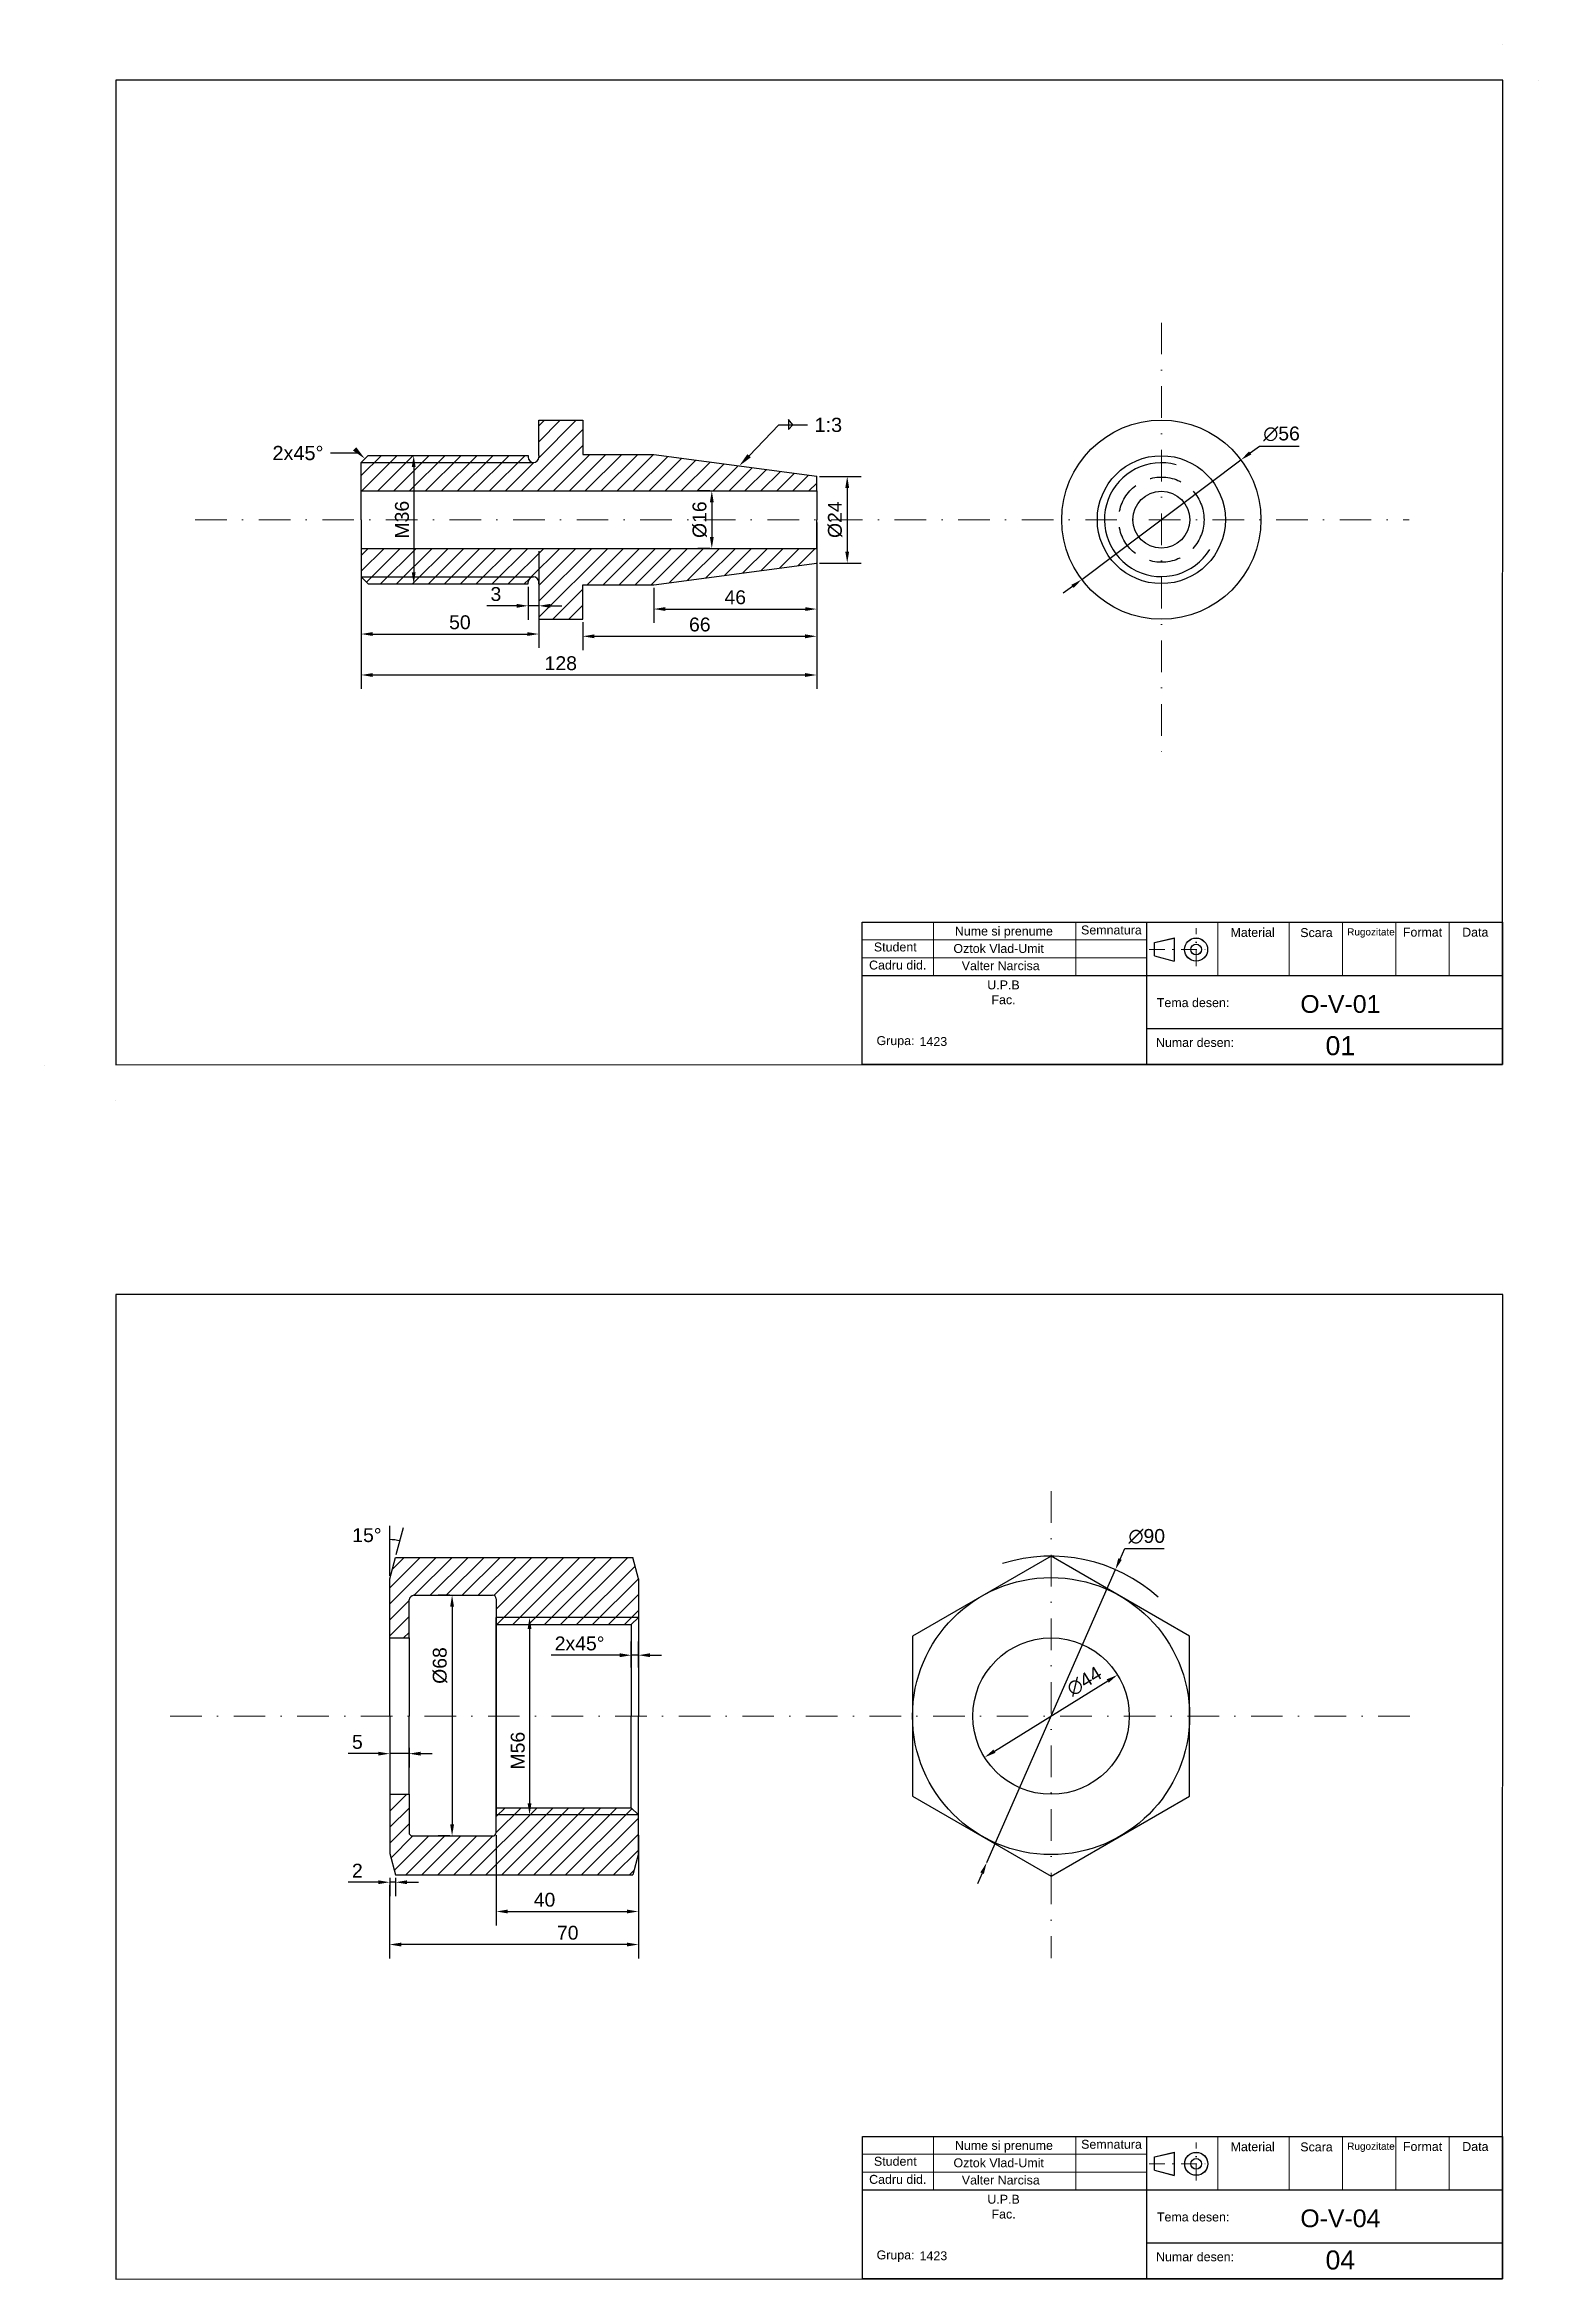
# Model space of a CAD drawing. Header units: millimetres. Extents: x -1107 to 12781, y -332 to 297.
# Drawn here: x 0 to 420, y -332 to 297 of the extents above; entities that cross this region are included whole.
import ezdxf
from ezdxf import colors
from ezdxf.entities.mleader import LeaderData, LeaderLine
from ezdxf.math import Vec2, Vec3

# ---------------------------------------------------------------- set-up
doc = ezdxf.new("R2010")
doc.units = ezdxf.units.MM
doc.header["$LTSCALE"] = 0.7
for name, pattern in [('DASHDOT', [25.4, 12.7, -6.35, 0, -6.35]), ('DASHDOT2', [12.7, 6.35, -3.175, 0, -3.175]), ('DASHED', [19.05, 12.7, -6.35])]:
    doc.linetypes.add(name, pattern=pattern)
for name, color, linetype, lineweight in [('AXE', 1, 'DASHDOT', 5), ('Chenar', 250, 'Continuous', 30), ('cote', 250, 'DASHDOT', 15), ('hasuri', 250, 'Continuous', 15), ('indicator', 250, 'Continuous', 30), ('Muchii Acoperote', 250, 'DASHED', 30), ('Muchii Groase', 250, 'Continuous', 30)]:
    doc.layers.add(name, color=color, linetype=linetype, lineweight=lineweight)
doc.layers.add('muchii subtiri', color=250, linetype='Continuous')
doc.styles.get("Standard").update_dxf_attribs({"font": 'arial.ttf'})
doc.dimstyles.new('a3', dxfattribs={"dimscale": 1.3, "dimtxt": 3, "dimasz": 2.5, "dimexe": 3, "dimexo": 0.625, "dimgap": 1, "dimtad": 1, "dimtoh": 1, "dimdec": 0, "dimtxsty": 'Standard', "dimcen": 2.5, "dimadec": 0, "dimazin": 0, "dimtfac": 1, "dimtdec": 0, "dimtmove": 0, "dimatfit": 0, "dimfxl": 1, "dimarcsym": 0})

msp = doc.modelspace()

# ---------------------------------------------------------------- texts
at = {"layer": 'indicator', "linetype": 'Continuous', "char_height": 2.5, "attachment_point": 2}
for insert in [(239.18, 44.46), (239.18, 44.46), (239.18, 44.45), (239.2, -297.1), (239.2, -297.12)]:
    msp.add_mtext('Student', dxfattribs=dict(at, insert=insert))
at = {"layer": 'indicator', "linetype": 'Continuous'}
for s, width, gutter_width, insert, char_height, attachment_point in [('Oztok Vlad-Umit', 35.964, 12.5, (255.53, 44.03), 2.5, 1), ('Nume si prenume', 34.4883, 12.5, (255.93, 48.94), 2.5, 1), ('Nume si prenume', 34.4883, 12.5, (255.93, 48.94), 2.5, 1), ('Nume si prenume', 34.4883, 12.5, (255.93, 48.92), 2.5, 1), ('Semnatura', 18.4711, 12.5, (291.42, 49.24), 2.5, 1), ('Semnatura', 18.4711, 12.5, (291.42, 49.24), 2.5, 1), ('Semnatura', 18.4711, 12.5, (291.42, 49.23), 2.5, 1), ('Material', 17.5018, 12.5, (333.46, 48.55), 2.5, 1), ('Material', 17.5018, 12.5, (333.46, 48.57), 2.5, 1), ('Material', 17.5018, 12.5, (333.46, 48.57), 2.5, 1), ('Scara', 20, 12.5, (353.06, 48.49), 2.5, 1), ('Scara', 20, 12.5, (353.06, 48.51), 2.5, 1), ('Scara', 20, 12.5, (353.06, 48.51), 2.5, 1), ('Rugozitate', 12.5661, 12.5, (366.27, 48.46), 2, 1), ('Rugozitate', 12.5661, 12.5, (366.27, 48.46), 2, 1), ('Rugozitate', 12.5661, 12.5, (366.27, 48.44), 2, 1), ('Format', 12.8186, 12.5, (381.92, 48.62), 2.5, 1), ('Format', 12.8186, 12.5, (381.92, 48.62), 2.5, 1), ('Format', 12.8186, 12.5, (381.92, 48.6), 2.5, 1), ('Data', 11.1262, 12.5, (398.6, 48.6), 2.5, 1), ('Data', 11.1262, 12.5, (398.6, 48.62), 2.5, 1), ('Data', 11.1262, 12.5, (398.6, 48.62), 2.5, 1), ('Cadru did.', 17.5446, 12.5, (231.81, 39.38), 2.5, 1), ('Cadru did.', 17.5446, 12.5, (231.81, 39.38), 2.5, 1), ('Cadru did.', 17.5446, 12.5, (231.81, 39.36), 2.5, 1), ('\\pxqc;Valter Narcisa', 33.9059, 12.5, (251.87, 39.18), 2.5, 1), ('\\pxqc;U.P.B\\PFac.', 23.2509, 12.5, (257.99, 27.09), 2.5, 7), ('\\pxqc;U.P.B\\PFac.', 23.2509, 12.5, (257.99, 27.09), 2.5, 7), ('\\pxqc;U.P.B\\PFac.', 23.2509, 12.5, (257.99, 27.07), 2.5, 7), ('Tema desen:', 29.544, 12.5, (312.73, 28.81), 2.5, 1), ('Tema desen:', 29.544, 12.5, (312.73, 28.81), 2.5, 1), ('Tema desen:', 29.544, 12.5, (312.73, 28.79), 2.5, 1), ('\\pxqc;O-V-01', 103.229, 25, (312.73, 29.67), 5, 1), ('Grupa:', 15.0818, 12.5, (233.91, 18.11), 2.5, 1), ('Grupa:', 15.0818, 12.5, (233.91, 18.12), 2.5, 1), ('Grupa:', 15.0818, 12.5, (233.91, 18.12), 2.5, 1), ('1423', 18.4052, 12.5, (246.01, 17.87), 2.5, 1), ('Numar desen:', 33.3018, 12.5, (312.49, 17.6), 2.5, 1), ('Numar desen:', 33.3018, 12.5, (312.49, 17.6), 2.5, 1), ('Numar desen:', 33.3018, 12.5, (312.49, 17.58), 2.5, 1), ('\\pxqc;01', 260.8496, 26.78, (233.91, 18.12), 5.357, 1), ('Nume si prenume', 34.4883, 12.5, (255.95, -292.63), 2.5, 1), ('Nume si prenume', 34.4883, 12.5, (255.95, -292.65), 2.5, 1), ('Semnatura', 18.4711, 12.5, (291.44, -292.32), 2.5, 1), ('Semnatura', 18.4711, 12.5, (291.44, -292.34), 2.5, 1), ('Material', 17.5018, 12.5, (333.48, -293), 2.5, 1), ('Material', 17.5018, 12.5, (333.47, -293.02), 2.5, 1), ('Scara', 20, 12.5, (353.07, -293.06), 2.5, 1), ('Scara', 20, 12.5, (353.07, -293.08), 2.5, 1), ('Rugozitate', 12.5661, 12.5, (366.29, -293.11), 2, 1), ('Rugozitate', 12.5661, 12.5, (366.29, -293.13), 2, 1), ('Format', 12.8186, 12.5, (381.93, -292.95), 2.5, 1), ('Format', 12.8186, 12.5, (381.93, -292.97), 2.5, 1), ('Data', 11.1262, 12.5, (398.62, -292.95), 2.5, 1), ('Data', 11.1262, 12.5, (398.62, -292.97), 2.5, 1), ('Oztok Vlad-Umit', 35.964, 12.5, (255.55, -297.54), 2.5, 1), ('Cadru did.', 17.5446, 12.5, (231.83, -302.19), 2.5, 1), ('Cadru did.', 17.5446, 12.5, (231.83, -302.21), 2.5, 1), ('\\pxqc;Valter Narcisa', 33.9059, 12.5, (251.89, -302.39), 2.5, 1), ('\\pxqc;U.P.B\\PFac.', 23.2509, 12.5, (258.01, -314.48), 2.5, 7), ('\\pxqc;U.P.B\\PFac.', 23.2509, 12.5, (258.01, -314.5), 2.5, 7), ('Tema desen:', 29.544, 12.5, (312.75, -312.76), 2.5, 1), ('Tema desen:', 29.544, 12.5, (312.75, -312.78), 2.5, 1), ('\\pxqc;O-V-04', 103.229, 25, (312.73, -311.9), 5, 1), ('Grupa:', 15.0818, 12.5, (233.93, -323.44), 2.5, 1), ('Grupa:', 15.0818, 12.5, (233.93, -323.46), 2.5, 1), ('1423', 18.4052, 12.5, (246.02, -323.69), 2.5, 1), ('Numar desen:', 33.3018, 12.5, (312.51, -323.97), 2.5, 1), ('Numar desen:', 33.3018, 12.5, (312.51, -323.99), 2.5, 1), ('\\pxqc;04', 260.8496, 26.78, (233.91, -323.44), 5.357, 1)]:
    msp.add_mtext_dynamic_manual_height_columns(s, width=width, gutter_width=gutter_width, heights=[0], dxfattribs=dict(at, insert=insert, char_height=char_height, attachment_point=attachment_point))

# ---------------------------------------------------------------- blocks, each defined once
blk = doc.blocks.new('*D21')
at = {"layer": 'cote', "color": 0, "linetype": 'Continuous', "lineweight": -2, "transparency": 16777216}
for p, q in [((101.74, 181.48), (107.66, 181.48)), ((103.76, 178.23), (103.76, 148.57)), ((101.74, 145.32), (107.66, 145.32))]:
    blk.add_line(p, q, dxfattribs=at)
at = {"layer": 'cote', "color": 0, "linetype": 'Continuous', "transparency": 16777216}
for points in [[(103.22, 178.23), (104.3, 178.23), (103.76, 181.48)], [(103.22, 148.57), (104.3, 148.57), (103.76, 145.32)]]:
    blk.add_solid(points, dxfattribs=at)
at = {"layer": 'Defpoints', "color": 0, "linetype": 'Continuous', "transparency": 16777216}
for p in [(100.93, 181.48), (100.93, 145.32), (103.76, 145.32)]:
    blk.add_point(p, dxfattribs=at)
at = {"layer": 'cote', "color": 0, "linetype": 'Continuous', "transparency": 16777216, "insert": (100.47, 163.4), "char_height": 3.9, "attachment_point": 5, "rotation": 90}
blk.add_mtext('M36', dxfattribs=at)
blk = doc.blocks.new('*D22')
at = {"layer": 'cote', "color": 0, "linetype": 'Continuous', "lineweight": -2, "transparency": 16777216}
for p, q in [((187.03, 171.48), (183.69, 171.48)), ((187.59, 168.23), (187.59, 158.57)), ((187.03, 155.32), (183.69, 155.32))]:
    blk.add_line(p, q, dxfattribs=at)
at = {"layer": 'cote', "color": 0, "linetype": 'Continuous', "transparency": 16777216}
for points in [[(187.04, 168.23), (188.13, 168.23), (187.59, 171.48)], [(187.04, 158.57), (188.13, 158.57), (187.59, 155.32)]]:
    blk.add_solid(points, dxfattribs=at)
at = {"layer": 'Defpoints', "color": 0, "linetype": 'Continuous', "transparency": 16777216}
for p in [(187.84, 171.48), (187.59, 155.32), (187.84, 155.32)]:
    blk.add_point(p, dxfattribs=at)
at = {"layer": 'cote', "color": 0, "linetype": 'Continuous', "transparency": 16777216, "insert": (184.19, 163.4), "char_height": 3.9, "attachment_point": 5, "rotation": 90}
blk.add_mtext('%%c16', dxfattribs=at)
blk = doc.blocks.new('*D23')
at = {"layer": 'cote', "color": 0, "linetype": 'Continuous', "lineweight": -2, "transparency": 16777216}
for p, q in [((217.91, 175.58), (229.57, 175.58)), ((225.67, 172.33), (225.67, 154.44)), ((217.91, 151.19), (229.57, 151.19))]:
    blk.add_line(p, q, dxfattribs=at)
at = {"layer": 'cote', "color": 0, "linetype": 'Continuous', "transparency": 16777216}
for points in [[(225.12, 172.33), (226.21, 172.33), (225.67, 175.58)], [(225.12, 154.44), (226.21, 154.44), (225.67, 151.19)]]:
    blk.add_solid(points, dxfattribs=at)
at = {"layer": 'Defpoints', "color": 0, "linetype": 'Continuous', "transparency": 16777216}
for p in [(217.09, 175.58), (217.09, 151.19), (225.67, 151.19)]:
    blk.add_point(p, dxfattribs=at)
at = {"layer": 'cote', "color": 0, "linetype": 'Continuous', "transparency": 16777216, "insert": (222.27, 163.39), "char_height": 3.9, "attachment_point": 5, "rotation": 90}
blk.add_mtext('%%c24', dxfattribs=at)
blk = doc.blocks.new('*D24')
at = {"layer": 'cote', "color": 0, "linetype": 'Continuous', "lineweight": -2, "transparency": 16777216}
for p, q in [((89, 154.5), (89, 127.33)), ((138.92, 154.5), (138.92, 127.33)), ((92.25, 131.23), (135.67, 131.23))]:
    blk.add_line(p, q, dxfattribs=at)
at = {"layer": 'cote', "color": 0, "linetype": 'Continuous', "transparency": 16777216}
for points in [[(92.25, 131.77), (92.25, 130.69), (89, 131.23)], [(135.67, 131.77), (135.67, 130.69), (138.92, 131.23)]]:
    blk.add_solid(points, dxfattribs=at)
at = {"layer": 'Defpoints', "color": 0, "linetype": 'Continuous', "transparency": 16777216}
for p in [(89, 155.32), (138.92, 155.32), (138.92, 131.23)]:
    blk.add_point(p, dxfattribs=at)
at = {"layer": 'cote', "color": 0, "linetype": 'Continuous', "transparency": 16777216, "insert": (116.75, 134.52), "char_height": 3.9, "attachment_point": 5}
blk.add_mtext('50', dxfattribs=at)
blk = doc.blocks.new('*D25')
at = {"layer": 'cote', "color": 0, "linetype": 'Continuous', "lineweight": -2, "transparency": 16777216}
for p, q in [((132.7, 139.17), (124.29, 139.17)), ((135.95, 144.51), (135.95, 135.27)), ((138.92, 139.17), (135.95, 139.17)), ((138.92, 144.51), (138.92, 135.27)), ((142.17, 139.17), (145.42, 139.17))]:
    blk.add_line(p, q, dxfattribs=at)
at = {"layer": 'cote', "color": 0, "linetype": 'Continuous', "transparency": 16777216}
for points in [[(132.7, 139.71), (132.7, 138.62), (135.95, 139.17)], [(142.17, 139.71), (142.17, 138.62), (138.92, 139.17)]]:
    blk.add_solid(points, dxfattribs=at)
at = {"layer": 'Defpoints', "color": 0, "linetype": 'Continuous', "transparency": 16777216}
for p in [(135.95, 145.32), (138.92, 145.32), (138.92, 139.17)]:
    blk.add_point(p, dxfattribs=at)
at = {"layer": 'cote', "color": 0, "linetype": 'Continuous', "transparency": 16777216, "insert": (126.87, 142.46), "char_height": 3.9, "attachment_point": 5}
blk.add_mtext('3', dxfattribs=at)
blk = doc.blocks.new('*D26')
at = {"layer": 'cote', "color": 0, "linetype": 'Continuous', "lineweight": -2, "transparency": 16777216}
for p, q in [((151.32, 134.59), (151.32, 126.7)), ((217.09, 134.59), (217.09, 126.7)), ((154.57, 130.6), (213.84, 130.6))]:
    blk.add_line(p, q, dxfattribs=at)
at = {"layer": 'cote', "color": 0, "linetype": 'Continuous', "transparency": 16777216}
for points in [[(154.57, 131.14), (154.57, 130.05), (151.32, 130.6)], [(213.84, 131.14), (213.84, 130.05), (217.09, 130.6)]]:
    blk.add_solid(points, dxfattribs=at)
at = {"layer": 'Defpoints', "color": 0, "linetype": 'Continuous', "transparency": 16777216}
for p in [(151.32, 135.41), (217.09, 135.41), (217.09, 130.6)]:
    blk.add_point(p, dxfattribs=at)
at = {"layer": 'cote', "color": 0, "linetype": 'Continuous', "transparency": 16777216, "insert": (184.21, 133.89), "char_height": 3.9, "attachment_point": 5}
blk.add_mtext('66', dxfattribs=at)
blk = doc.blocks.new('*D27')
at = {"layer": 'cote', "color": 0, "linetype": 'Continuous', "lineweight": -2, "transparency": 16777216}
for p, q in [((171.26, 144.27), (171.26, 134.36)), ((217.1, 144.27), (217.1, 134.36)), ((174.51, 138.26), (213.85, 138.26))]:
    blk.add_line(p, q, dxfattribs=at)
at = {"layer": 'cote', "color": 0, "linetype": 'Continuous', "transparency": 16777216}
for points in [[(174.51, 138.8), (174.51, 137.72), (171.26, 138.26)], [(213.85, 138.8), (213.85, 137.72), (217.1, 138.26)]]:
    blk.add_solid(points, dxfattribs=at)
at = {"layer": 'Defpoints', "color": 0, "linetype": 'Continuous', "transparency": 16777216}
for p in [(171.26, 145.08), (217.1, 145.08), (217.1, 138.26)]:
    blk.add_point(p, dxfattribs=at)
at = {"layer": 'cote', "color": 0, "linetype": 'Continuous', "transparency": 16777216, "insert": (194.18, 141.55), "char_height": 3.9, "attachment_point": 5}
blk.add_mtext('46', dxfattribs=at)
blk = doc.blocks.new('*D28')
at = {"layer": 'cote', "color": 0, "linetype": 'Continuous', "lineweight": -2, "transparency": 16777216}
for p, q in [((89, 162.59), (89, 115.81)), ((217.09, 162.59), (217.09, 115.81)), ((92.25, 119.71), (213.84, 119.71))]:
    blk.add_line(p, q, dxfattribs=at)
at = {"layer": 'cote', "color": 0, "linetype": 'Continuous', "transparency": 16777216}
for points in [[(92.25, 120.25), (92.25, 119.16), (89, 119.71)], [(213.84, 120.25), (213.84, 119.16), (217.09, 119.71)]]:
    blk.add_solid(points, dxfattribs=at)
at = {"layer": 'Defpoints', "color": 0, "linetype": 'Continuous', "transparency": 16777216}
for p in [(89, 163.4), (217.09, 163.4), (217.09, 119.71)]:
    blk.add_point(p, dxfattribs=at)
at = {"layer": 'cote', "color": 0, "linetype": 'Continuous', "transparency": 16777216, "insert": (145.12, 123), "char_height": 3.9, "attachment_point": 5}
blk.add_mtext('128', dxfattribs=at)
blk = doc.blocks.new('*D29')
at = {"layer": 'cote', "color": 0, "linetype": 'Continuous', "lineweight": -2, "transparency": 16777216}
for p, q in [((338.99, 182.17), (341.59, 184.12)), ((341.59, 184.12), (352.71, 184.12)), ((291.61, 146.58), (336.39, 180.21)), ((289.01, 144.63), (286.41, 142.68))]:
    blk.add_line(p, q, dxfattribs=at)
at = {"layer": 'cote', "color": 0, "linetype": 'Continuous', "transparency": 16777216}
for points in [[(338.66, 182.6), (339.31, 181.73), (336.39, 180.21)], [(288.69, 145.06), (289.34, 144.2), (291.61, 146.58)]]:
    blk.add_solid(points, dxfattribs=at)
at = {"layer": 'Defpoints', "color": 0, "linetype": 'Continuous', "transparency": 16777216}
for p in [(336.39, 180.21), (291.61, 146.58)]:
    blk.add_point(p, dxfattribs=at)
at = {"layer": 'cote', "color": 0, "linetype": 'Continuous', "transparency": 16777216, "insert": (347.8, 187.52), "char_height": 3.9, "attachment_point": 5}
blk.add_mtext('∅56', dxfattribs=at)
blk = doc.blocks.new('*D30')
at = {"layer": 'cote', "color": 0, "linetype": 'Continuous', "lineweight": -2, "transparency": 16777216}
blk.add_line((267.05, -183.02), (298.92, -163.26), dxfattribs=at)
at = {"layer": 'cote', "color": 0, "linetype": 'Continuous', "transparency": 16777216}
for points in [[(298.64, -162.8), (299.21, -163.72), (301.68, -161.55)], [(266.77, -182.56), (267.34, -183.48), (264.29, -184.74)]]:
    blk.add_solid(points, dxfattribs=at)
at = {"layer": 'Defpoints', "color": 0, "linetype": 'Continuous', "transparency": 16777216}
for p in [(301.68, -161.55), (264.29, -184.74)]:
    blk.add_point(p, dxfattribs=at)
at = {"layer": 'cote', "color": 0, "linetype": 'Continuous', "transparency": 16777216, "insert": (292.34, -163.34), "char_height": 3.9, "attachment_point": 5, "rotation": 31.80062}
blk.add_mtext('∅44', dxfattribs=at)
blk = doc.blocks.new('*D31')
at = {"layer": 'cote', "color": 0, "linetype": 'Continuous', "lineweight": -2, "transparency": 16777216}
for p, q in [((264.89, -214.35), (301.08, -131.94)), ((302.39, -128.96), (303.69, -125.99)), ((303.69, -125.99), (314.81, -125.99)), ((263.59, -217.32), (262.28, -220.3))]:
    blk.add_line(p, q, dxfattribs=at)
at = {"layer": 'cote', "color": 0, "linetype": 'Continuous', "transparency": 16777216}
for points in [[(301.89, -128.75), (302.88, -129.18), (301.08, -131.94)], [(263.09, -217.1), (264.08, -217.54), (264.89, -214.35)]]:
    blk.add_solid(points, dxfattribs=at)
at = {"layer": 'Defpoints', "color": 0, "linetype": 'Continuous', "transparency": 16777216}
for p in [(301.08, -131.94), (264.89, -214.35)]:
    blk.add_point(p, dxfattribs=at)
at = {"layer": 'cote', "color": 0, "linetype": 'Continuous', "transparency": 16777216, "insert": (309.9, -122.59), "char_height": 3.9, "attachment_point": 5}
blk.add_mtext('∅90', dxfattribs=at)
blk = doc.blocks.new('*D32')
at = {"layer": 'cote', "color": 0, "linetype": 'Continuous', "lineweight": -2, "transparency": 16777216}
for p, q in [((97.02, -133.68), (97.02, -119.59)), ((98.83, -127.71), (100.87, -120.09))]:
    blk.add_line(p, q, dxfattribs=at)
blk.add_arc((97.02, -134.49), 11, 75, 90, dxfattribs=at)
at = {"layer": 'Defpoints', "color": 0, "linetype": 'Continuous', "transparency": 16777216}
for p in [(98.93, -123.65), (98.62, -128.49), (97.02, -134.49), (97.02, -134.49), (97.02, -173.14)]:
    blk.add_point(p, dxfattribs=at)
at = {"layer": 'cote', "color": 0, "linetype": 'Continuous', "transparency": 16777216, "insert": (90.6, -122.26), "char_height": 3.9, "attachment_point": 5}
blk.add_mtext('15°', dxfattribs=at)
blk = doc.blocks.new('*D33')
at = {"layer": 'cote', "color": 0, "linetype": 'Continuous', "lineweight": -2, "transparency": 16777216}
for p, q in [((97.02, -182.1), (97.02, -187.6)), ((102.44, -182.1), (102.44, -187.6)), ((93.77, -183.7), (85.33, -183.7)), ((102.44, -183.7), (97.02, -183.7)), ((105.69, -183.7), (108.94, -183.7))]:
    blk.add_line(p, q, dxfattribs=at)
at = {"layer": 'cote', "color": 0, "linetype": 'Continuous', "transparency": 16777216}
for points in [[(93.77, -183.16), (93.77, -184.25), (97.02, -183.7)], [(105.69, -183.16), (105.69, -184.25), (102.44, -183.7)]]:
    blk.add_solid(points, dxfattribs=at)
at = {"layer": 'Defpoints', "color": 0, "linetype": 'Continuous', "transparency": 16777216}
for p in [(97.02, -181.29), (102.44, -181.29), (102.44, -183.7)]:
    blk.add_point(p, dxfattribs=at)
at = {"layer": 'cote', "color": 0, "linetype": 'Continuous', "transparency": 16777216, "insert": (87.92, -180.42), "char_height": 3.9, "attachment_point": 5}
blk.add_mtext('5', dxfattribs=at)
blk = doc.blocks.new('*D34')
at = {"layer": 'cote', "color": 0, "linetype": 'Continuous', "lineweight": -2, "transparency": 16777216}
for p, q in [((93.77, -219.87), (85.33, -219.87)), ((97.02, -218.61), (97.02, -223.77)), ((98.62, -219.87), (97.02, -219.87)), ((98.62, -218.61), (98.62, -223.77)), ((101.87, -219.87), (105.12, -219.87))]:
    blk.add_line(p, q, dxfattribs=at)
at = {"layer": 'cote', "color": 0, "linetype": 'Continuous', "transparency": 16777216}
for points in [[(93.77, -219.33), (93.77, -220.41), (97.02, -219.87)], [(101.87, -219.33), (101.87, -220.41), (98.62, -219.87)]]:
    blk.add_solid(points, dxfattribs=at)
at = {"layer": 'Defpoints', "color": 0, "linetype": 'Continuous', "transparency": 16777216}
for p in [(97.02, -217.8), (97.02, -219.87), (98.62, -217.8)]:
    blk.add_point(p, dxfattribs=at)
at = {"layer": 'cote', "color": 0, "linetype": 'Continuous', "transparency": 16777216, "insert": (87.92, -216.61), "char_height": 3.9, "attachment_point": 5}
blk.add_mtext('2', dxfattribs=at)
blk = doc.blocks.new('*D35')
at = {"layer": 'cote', "color": 0, "linetype": 'Continuous', "lineweight": -2, "transparency": 16777216}
for p, q in [((113.89, -139.15), (110.65, -139.15)), ((114.55, -142.4), (114.55, -203.6)), ((113.89, -206.85), (110.65, -206.85))]:
    blk.add_line(p, q, dxfattribs=at)
at = {"layer": 'cote', "color": 0, "linetype": 'Continuous', "transparency": 16777216}
for points in [[(114.01, -142.4), (115.1, -142.4), (114.55, -139.15)], [(114.01, -203.6), (115.1, -203.6), (114.55, -206.85)]]:
    blk.add_solid(points, dxfattribs=at)
at = {"layer": 'Defpoints', "color": 0, "linetype": 'Continuous', "transparency": 16777216}
for p in [(114.7, -139.15), (114.55, -206.85), (114.7, -206.85)]:
    blk.add_point(p, dxfattribs=at)
at = {"layer": 'cote', "color": 0, "linetype": 'Continuous', "transparency": 16777216, "insert": (111.15, -158.91), "char_height": 3.9, "attachment_point": 5, "rotation": 90}
blk.add_mtext('%%c68', dxfattribs=at)
blk = doc.blocks.new('*D36')
at = {"layer": 'cote', "color": 0, "linetype": 'Continuous', "lineweight": -2, "transparency": 16777216}
for p, q in [((146.14, -145.38), (132.43, -145.38)), ((136.33, -148.63), (136.33, -197.65)), ((146.14, -200.9), (132.43, -200.9))]:
    blk.add_line(p, q, dxfattribs=at)
at = {"layer": 'cote', "color": 0, "linetype": 'Continuous', "transparency": 16777216}
for points in [[(135.79, -148.63), (136.87, -148.63), (136.33, -145.38)], [(135.79, -197.65), (136.87, -197.65), (136.33, -200.9)]]:
    blk.add_solid(points, dxfattribs=at)
at = {"layer": 'Defpoints', "color": 0, "linetype": 'Continuous', "transparency": 16777216}
for p in [(146.95, -145.38), (136.33, -200.9), (146.95, -200.9)]:
    blk.add_point(p, dxfattribs=at)
at = {"layer": 'cote', "color": 0, "linetype": 'Continuous', "transparency": 16777216, "insert": (133.04, -182.86), "char_height": 3.9, "attachment_point": 5, "rotation": 90}
blk.add_mtext('M56', dxfattribs=at)
blk = doc.blocks.new('*D37')
at = {"layer": 'cote', "color": 0, "linetype": 'Continuous', "lineweight": -2, "transparency": 16777216}
for p, q in [((161.7, -156.01), (142.38, -156.01)), ((164.95, -159.45), (164.95, -152.11)), ((166.95, -156.01), (164.95, -156.01)), ((166.95, -159.45), (166.95, -152.11)), ((170.2, -156.01), (173.45, -156.01))]:
    blk.add_line(p, q, dxfattribs=at)
at = {"layer": 'cote', "color": 0, "linetype": 'Continuous', "transparency": 16777216}
for points in [[(161.7, -155.47), (161.7, -156.55), (164.95, -156.01)], [(170.2, -155.47), (170.2, -156.55), (166.95, -156.01)]]:
    blk.add_solid(points, dxfattribs=at)
at = {"layer": 'Defpoints', "color": 0, "linetype": 'Continuous', "transparency": 16777216}
for p in [(166.95, -156.01), (164.95, -160.26), (166.95, -160.26)]:
    blk.add_point(p, dxfattribs=at)
at = {"layer": 'cote', "color": 0, "linetype": 'Continuous', "transparency": 16777216, "insert": (150.41, -152.72), "char_height": 3.9, "attachment_point": 5}
blk.add_mtext('2x45%%d', dxfattribs=at)
blk = doc.blocks.new('*D38')
at = {"layer": 'cote', "color": 0, "linetype": 'Continuous', "lineweight": -2, "transparency": 16777216}
for p, q in [((97, -220.68), (97, -241.29)), ((166.95, -220.8), (166.95, -241.29)), ((163.7, -237.39), (100.25, -237.39))]:
    blk.add_line(p, q, dxfattribs=at)
at = {"layer": 'cote', "color": 0, "linetype": 'Continuous', "transparency": 16777216}
for points in [[(100.25, -236.85), (100.25, -237.94), (97, -237.39)], [(163.7, -236.85), (163.7, -237.94), (166.95, -237.39)]]:
    blk.add_solid(points, dxfattribs=at)
at = {"layer": 'Defpoints', "color": 0, "linetype": 'Continuous', "transparency": 16777216}
for p in [(97, -219.87), (166.95, -219.99), (97, -237.39)]:
    blk.add_point(p, dxfattribs=at)
at = {"layer": 'cote', "color": 0, "linetype": 'Continuous', "transparency": 16777216, "insert": (147.07, -234.1), "char_height": 3.9, "attachment_point": 5}
blk.add_mtext('70', dxfattribs=at)
blk = doc.blocks.new('*D39')
at = {"layer": 'cote', "color": 0, "linetype": 'Continuous', "lineweight": -2, "transparency": 16777216}
for p, q in [((126.96, -206.66), (126.96, -232)), ((166.95, -206.66), (166.95, -232)), ((130.21, -228.1), (163.7, -228.1))]:
    blk.add_line(p, q, dxfattribs=at)
at = {"layer": 'cote', "color": 0, "linetype": 'Continuous', "transparency": 16777216}
for points in [[(130.21, -227.56), (130.21, -228.64), (126.96, -228.1)], [(163.7, -227.56), (163.7, -228.64), (166.95, -228.1)]]:
    blk.add_solid(points, dxfattribs=at)
at = {"layer": 'Defpoints', "color": 0, "linetype": 'Continuous', "transparency": 16777216}
for p in [(126.96, -205.85), (166.95, -205.85), (166.95, -228.1)]:
    blk.add_point(p, dxfattribs=at)
at = {"layer": 'cote', "color": 0, "linetype": 'Continuous', "transparency": 16777216, "insert": (140.55, -224.81), "char_height": 3.9, "attachment_point": 5}
blk.add_mtext('40', dxfattribs=at)

# ---------------------------------------------------------------- dimensions: what is measured, and where the dimension line sits
at = {"layer": 'cote', "linetype": 'Continuous'}
for p1, p2, picture, middle in [((291.61, 146.58), (336.39, 180.21), '*D29', (347.8, 184.12)), ((264.89, -214.35), (301.08, -131.94), '*D31', (309.9, -125.99)), ((264.29, -184.74), (301.68, -161.55), '*D30', (294.13, -166.23))]:
    dim = msp.add_diameter_dim_2p(p1=p1, p2=p2, dimstyle='a3', dxfattribs=at)
    dim.commit()
    dim.dimension.update_dxf_attribs({"geometry": picture, "text_midpoint": middle, "dimtype": 163})
for base, p1, p2, text, picture, middle in [((103.76, 145.32), (100.93, 181.48), (100.93, 145.32), 'M36', '*D21', (100.47, 163.4)), ((187.59, 155.32), (187.84, 171.48), (187.84, 155.32), '%%c<>', '*D22', (184.19, 163.4)), ((225.67, 151.19), (217.09, 175.58), (217.09, 151.19), '%%c<>', '*D23', (222.27, 163.39))]:
    dim = msp.add_linear_dim(base=base, p1=p1, p2=p2, angle=90, text=text, dimstyle='a3', dxfattribs=at)
    dim.commit()
    dim.dimension.update_dxf_attribs({"geometry": picture, "text_midpoint": middle})
for base, p1, p2, picture, middle in [((217.09, 119.71), (89, 163.4), (217.09, 163.4), '*D28', (145.12, 119.71)), ((138.92, 131.23), (89, 155.32), (138.92, 155.32), '*D24', (116.75, 131.23)), ((138.92, 139.17), (135.95, 145.32), (138.92, 145.32), '*D25', (126.87, 139.17)), ((217.09, 130.6), (151.32, 135.41), (217.09, 135.41), '*D26', (184.21, 130.6)), ((102.44, -183.7), (97.02, -181.29), (102.44, -181.29), '*D33', (87.92, -183.7)), ((166.95, -228.1), (126.96, -205.85), (166.95, -205.85), '*D39', (140.55, -228.1)), ((97, -237.39), (166.95, -219.99), (97, -219.87), '*D38', (147.07, -237.39))]:
    dim = msp.add_linear_dim(base=base, p1=p1, p2=p2, dimstyle='a3', dxfattribs=at)
    dim.commit()
    dim.dimension.update_dxf_attribs({"geometry": picture, "text_midpoint": middle, "dimtype": 160})
for base, p1, p2, picture, middle in [((217.1, 138.26), (171.26, 145.08), (217.1, 145.08), '*D27', (194.18, 141.55)), ((97.02, -219.87), (98.62, -217.8), (97.02, -217.8), '*D34', (87.92, -216.61))]:
    dim = msp.add_linear_dim(base=base, p1=p1, p2=p2, dimstyle='a3', dxfattribs=at)
    dim.commit()
    dim.dimension.update_dxf_attribs({"geometry": picture, "text_midpoint": middle})
dim = msp.add_angular_dim_2l(base=(98.93, -123.65), line1=((97.02, -173.14), (97.02, -134.49)), line2=((97.02, -134.49), (98.62, -128.49)), dimstyle='a3', dxfattribs=at)
dim.commit()
dim.dimension.update_dxf_attribs({"geometry": '*D32', "text_midpoint": (90.6, -125.55), "dimtype": 162})
for base, p1, p2, angle, text, picture, middle, dimtype in [((114.55, -206.85), (114.7, -139.15), (114.7, -206.85), 270, '%%c<>', '*D35', (114.55, -158.91), 161), ((136.33, -200.9), (146.95, -145.38), (146.95, -200.9), 90, 'M56', '*D36', (136.33, -182.86), 160)]:
    dim = msp.add_linear_dim(base=base, p1=p1, p2=p2, angle=angle, text=text, dimstyle='a3', dxfattribs=at)
    dim.commit()
    dim.dimension.update_dxf_attribs({"geometry": picture, "text_midpoint": middle, "dimtype": dimtype})
dim = msp.add_linear_dim(base=(166.95, -156.01), p1=(164.95, -160.26), p2=(166.95, -160.26), text='2x45%%d', dimstyle='a3', dxfattribs=at)
dim.commit()
dim.dimension.update_dxf_attribs({"geometry": '*D37', "text_midpoint": (150.41, -156.01), "dimtype": 160})

# ---------------------------------------------------------------- hatches: boundary and pattern name
at = {"layer": 'hasuri', "linetype": 'Continuous'}
h = msp.add_hatch(dxfattribs=at)
h.set_pattern_fill('ANSI31', color=256)
h.set_pattern_definition([(45, (-370.9127, -68.5694), (-2.245064, 2.245064), [])])
h.paths.add_polyline_path([(171.26, 181.72), (151.32, 181.72), (151.32, 191.39), (138.93, 191.39), (138.93, 181.48), (138.93, 180.98, -0.414214), (137.43, 179.48), (89, 179.48), (89, 171.48), (217.09, 171.48), (217.09, 175.61)])
h.paths.add_polyline_path([(135.93, 180.98), (135.93, 181.48), (91, 181.48), (89, 179.48), (137.43, 179.48, -0.414214)])
h.paths.add_polyline_path([(217.09, 155.32), (89, 155.32), (89, 147.32), (137.43, 147.32, -0.414214), (138.93, 145.82), (138.93, 145.32), (138.93, 135.41), (151.32, 135.41), (151.32, 145.08), (171.26, 145.08), (217.09, 151.19)])
h.paths.add_polyline_path([(137.43, 147.32), (89, 147.32), (91, 145.32), (135.95, 145.32), (135.93, 145.73, -0.431681)])
h = msp.add_hatch(dxfattribs=at)
h.set_pattern_fill('ANSI31', color=256)
h.set_pattern_definition([(45, (-352.9814, -290.709), (-2.245064, 2.245064), [])])
h.paths.add_polyline_path([(166.95, -145.38), (166.95, -143.38), (166.95, -134.49), (165.34, -128.49), (98.62, -128.49), (97.02, -134.49), (97.02, -151.14), (102.44, -151.14), (102.44, -140.44, -0.358912), (103.83, -139.15), (125.96, -139.15, -0.414214), (126.96, -140.15), (126.96, -145.38)])
h.paths.add_polyline_path([(126.96, -145.38), (126.96, -147.38), (164.95, -147.38), (166.95, -145.38)], flags=17)
h.paths.add_polyline_path([(166.95, -200.9), (164.95, -198.9), (126.96, -198.9), (126.96, -200.9)], flags=17)
h.paths.add_polyline_path([(126.96, -200.9), (126.96, -205.85, -0.414214), (125.96, -206.85), (103.44, -206.85, -0.414214), (102.44, -205.85), (102.44, -195.14), (97.02, -195.14), (97.02, -211.8), (98.62, -217.8), (165.34, -217.8), (166.95, -211.8), (166.95, -202.9), (166.95, -200.9)])

# ---------------------------------------------------------------- linework, layer by layer
at = {"layer": 'AXE'}
for p, q in [((314, 218.8), (314, 97.48)), ((42.31, 163.4), (383.71, 163.4)), ((282.99, -109.91), (282.99, -241.23)), ((35.26, -173.14), (386.81, -173.14))]:
    msp.add_line(p, q, dxfattribs=at)
at = {"layer": 'Chenar', "linetype": 'Continuous'}
for p, q in [((410, 297), (410, 297)), ((20, 287), (20, 10.01)), ((410, 287), (20, 287)), ((409.91, 10.18), (410, 287)), ((420, 287), (420, 287)), ((89, 163.4), (89, 179.48)), ((89, 163.4), (89, 147.32)), ((409.91, 50.18), (409.91, 10.18)), ((409.91, 49.83), (409.91, 10.18)), ((0, 10), (0, 10)), ((20, 10.01), (409.91, 10.18)), ((409.91, 10.18), (229.91, 10.18)), ((20, 0.01), (20, 0)), ((410.01, -54.57), (20.02, -54.57)), ((20.02, -54.57), (20.02, -331.56)), ((409.93, -331.39), (410.01, -54.57)), ((97.02, -173.14), (97.02, -134.49)), ((97.02, -173.14), (97.02, -211.8)), ((20.02, -331.56), (409.93, -331.39))]:
    msp.add_line(p, q, dxfattribs=at)
at = {"layer": 'indicator', "linetype": 'Continuous'}
for p, q in [((229.91, 10.19), (229.91, 50.19)), ((229.91, 50.19), (409.91, 50.19)), ((229.91, 10.19), (229.91, 50.19)), ((229.91, 50.19), (409.91, 50.19)), ((229.91, 10.18), (229.91, 50.18)), ((229.91, 50.18), (409.91, 50.18)), ((309.91, 10.19), (309.91, 50.19)), ((309.91, 10.19), (309.91, 50.19)), ((309.91, 10.18), (309.91, 50.18)), ((312.07, 44.42), (317.56, 45.72)), ((312.07, 40.73), (312.07, 44.42)), ((312.08, 44.44), (317.56, 45.73)), ((312.08, 44.44), (317.56, 45.73)), ((312.08, 40.75), (312.08, 44.44)), ((312.08, 40.75), (312.08, 44.44)), ((317.56, 45.73), (317.56, 39.25)), ((317.56, 45.73), (317.56, 39.25)), ((317.56, 45.72), (317.56, 39.24)), ((409.91, 50.19), (409.91, 10.19)), ((409.91, 50.19), (409.91, 10.19)), ((409.91, 50.18), (409.91, 10.18)), ((409.91, 50.18), (409.91, 10.18)), ((312.07, 40.73), (317.56, 39.24)), ((312.08, 40.75), (317.56, 39.25)), ((312.08, 40.75), (317.56, 39.25)), ((229.91, 35.19), (409.91, 35.19)), ((229.91, 35.19), (409.91, 35.19)), ((229.91, 35.18), (409.91, 35.18)), ((409.91, 20.19), (309.91, 20.19)), ((409.91, 20.19), (309.91, 20.19)), ((409.91, 20.18), (309.91, 20.18)), ((409.91, 10.19), (229.91, 10.19)), ((409.91, 10.19), (229.91, 10.19)), ((409.91, 10.18), (229.91, 10.18)), ((20.02, -54.57), (20.02, -173.14)), ((229.93, -331.38), (229.93, -291.38)), ((229.93, -291.38), (409.93, -291.38)), ((229.93, -331.39), (229.93, -291.39)), ((229.93, -291.39), (409.93, -291.39)), ((309.93, -331.38), (309.93, -291.38)), ((309.93, -331.39), (309.93, -291.39)), ((409.93, -291.38), (409.93, -331.38)), ((409.93, -291.39), (409.93, -331.39)), ((312.09, -297.13), (317.58, -295.83)), ((312.09, -297.15), (317.57, -295.85)), ((312.09, -300.82), (312.09, -297.13)), ((312.09, -300.84), (312.09, -297.15)), ((312.09, -300.82), (317.58, -302.31)), ((312.09, -300.84), (317.57, -302.33)), ((317.57, -295.85), (317.57, -302.33)), ((317.58, -295.83), (317.58, -302.31)), ((229.93, -306.38), (409.93, -306.38)), ((229.93, -306.39), (409.93, -306.39)), ((409.93, -321.38), (309.93, -321.38)), ((409.93, -321.39), (309.93, -321.39)), ((409.93, -331.38), (229.93, -331.38)), ((409.93, -331.39), (229.93, -331.39))]:
    msp.add_line(p, q, dxfattribs=at)
at = {"layer": 'indicator', "linetype": 'Continuous', "lineweight": 20}
for p, q in [((229.91, 45.19), (309.91, 45.19)), ((229.91, 45.19), (309.91, 45.19)), ((229.91, 45.18), (309.91, 45.18)), ((249.91, 35.19), (249.91, 50.19)), ((249.91, 35.19), (249.91, 50.19)), ((249.91, 35.18), (249.91, 50.18)), ((289.91, 35.19), (289.91, 50.19)), ((289.91, 35.19), (289.91, 50.19)), ((289.91, 35.18), (289.91, 50.18)), ((329.91, 35.19), (329.91, 50.19)), ((329.91, 35.19), (329.91, 50.19)), ((329.91, 35.18), (329.91, 50.18)), ((349.91, 35.19), (349.91, 50.19)), ((349.91, 35.19), (349.91, 50.19)), ((349.91, 35.18), (349.91, 50.18)), ((364.91, 35.19), (364.91, 50.19)), ((364.91, 35.19), (364.91, 50.19)), ((364.91, 35.18), (364.91, 50.18)), ((379.91, 35.19), (379.91, 50.19)), ((379.91, 35.19), (379.91, 50.19)), ((379.91, 35.18), (379.91, 50.18)), ((394.91, 35.19), (394.91, 50.19)), ((394.91, 35.19), (394.91, 50.19)), ((394.91, 35.18), (394.91, 50.18)), ((229.91, 40.19), (309.91, 40.19)), ((229.91, 40.19), (309.91, 40.19)), ((229.91, 40.18), (309.91, 40.18)), ((249.93, -306.38), (249.93, -291.38)), ((249.93, -306.39), (249.93, -291.39)), ((289.93, -306.38), (289.93, -291.38)), ((289.93, -306.39), (289.93, -291.39)), ((329.93, -306.38), (329.93, -291.38)), ((329.93, -306.39), (329.93, -291.39)), ((349.93, -306.38), (349.93, -291.38)), ((349.93, -306.39), (349.93, -291.39)), ((364.93, -306.38), (364.93, -291.38)), ((364.93, -306.39), (364.93, -291.39)), ((379.93, -306.38), (379.93, -291.38)), ((379.93, -306.39), (379.93, -291.39)), ((394.93, -306.38), (394.93, -291.38)), ((394.93, -306.39), (394.93, -291.39)), ((229.93, -296.38), (309.93, -296.38)), ((229.93, -296.39), (309.93, -296.39)), ((229.93, -301.38), (309.93, -301.38)), ((229.93, -301.39), (309.93, -301.39))]:
    msp.add_line(p, q, dxfattribs=at)
at = {"layer": 'indicator', "color": 1, "linetype": 'DASHDOT2', "lineweight": 5}
for p, q in [((323.78, 37.85), (323.78, 48.47)), ((323.78, 37.85), (323.78, 48.47)), ((323.78, 37.84), (323.78, 48.45)), ((310.54, 42.49), (328.27, 42.49)), ((310.54, 42.49), (328.27, 42.49)), ((310.54, 42.48), (328.27, 42.48)), ((323.8, -303.71), (323.8, -293.1)), ((323.8, -303.73), (323.8, -293.12)), ((310.55, -299.09), (328.29, -299.09)), ((310.56, -299.07), (328.29, -299.07))]:
    msp.add_line(p, q, dxfattribs=at)
at = {"layer": 'indicator', "linetype": 'Continuous'}
for centre, radius in [((323.78, 42.49), 3.24), ((323.78, 42.49), 3.24), ((323.78, 42.48), 3.24), ((323.78, 42.49), 1.51), ((323.78, 42.49), 1.51), ((323.78, 42.48), 1.51), ((323.8, -299.09), 3.24), ((323.8, -299.07), 3.24), ((323.8, -299.07), 1.51), ((323.8, -299.09), 1.51)]:
    msp.add_circle(centre, radius, dxfattribs=at)
at = {"layer": 'Muchii Acoperote'}
msp.add_circle((314, 163.4), 12, dxfattribs=at)
at = {"layer": 'Muchii Groase', "linetype": 'Continuous'}
for p, q in [((138.93, 181.48), (138.93, 191.39)), ((138.93, 191.39), (151.32, 191.39)), ((151.32, 191.39), (151.32, 181.72)), ((210.41, 190.03), (209.15, 191.62)), ((209.15, 191.62), (209.15, 188.77)), ((209.15, 188.77), (210.41, 190.03)), ((89, 179.48), (91, 181.48)), ((91, 181.48), (135.95, 181.48)), ((135.93, 181.48), (135.93, 180.98)), ((138.93, 181.48), (138.93, 180.98)), ((151.32, 181.72), (171.26, 181.72)), ((171.26, 181.72), (217.09, 175.61)), ((89, 171.48), (217.09, 171.48)), ((217.09, 171.48), (217.09, 175.61)), ((217.09, 171.48), (217.09, 163.4)), ((217.09, 155.32), (217.09, 163.4)), ((89, 155.32), (217.09, 155.32)), ((171.26, 145.08), (217.09, 151.19)), ((217.09, 155.32), (217.09, 151.19)), ((89, 147.32), (91, 145.32)), ((91, 145.32), (135.95, 145.32)), ((135.95, 145.32), (135.93, 145.82)), ((138.93, 145.32), (138.93, 145.82)), ((138.93, 145.32), (138.93, 135.41)), ((151.32, 135.41), (151.32, 145.08)), ((151.32, 145.08), (171.26, 145.08)), ((138.93, 135.41), (151.32, 135.41)), ((97.02, -134.49), (98.62, -128.49)), ((98.62, -128.49), (165.34, -128.49)), ((166.95, -134.49), (165.34, -128.49)), ((166.95, -134.49), (166.95, -143.38)), ((102.44, -151.14), (102.44, -140.44)), ((103.83, -139.15), (125.96, -139.15)), ((126.96, -140.15), (126.96, -173.14)), ((166.95, -143.38), (166.95, -173.14)), ((126.96, -173.14), (126.96, -145.38)), ((126.96, -147.38), (164.95, -147.38)), ((164.95, -147.38), (166.95, -145.38)), ((164.95, -147.38), (164.95, -173.14)), ((97.02, -151.14), (102.44, -151.14)), ((102.44, -151.14), (102.44, -173.14)), ((102.44, -195.14), (102.44, -173.14)), ((126.96, -205.85), (126.96, -173.14)), ((126.96, -173.14), (126.96, -200.9)), ((164.95, -198.9), (164.95, -173.14)), ((166.95, -202.9), (166.95, -173.14)), ((97.02, -195.14), (102.44, -195.14)), ((102.44, -195.14), (102.44, -205.85)), ((126.96, -198.9), (164.95, -198.9)), ((164.95, -198.9), (166.95, -200.9)), ((103.44, -206.85), (125.96, -206.85)), ((166.95, -211.8), (166.95, -202.9)), ((97.02, -211.8), (98.62, -217.8)), ((166.95, -211.8), (165.34, -217.8)), ((98.62, -217.8), (165.34, -217.8))]:
    msp.add_line(p, q, dxfattribs=at)
msp.add_lwpolyline([(244.02, -195.64), (282.99, -218.14), (321.96, -195.64), (321.96, -150.64), (282.99, -128.14), (244.02, -150.64)], close=True, dxfattribs=at)
for centre, radius in [((314, 163.4), 28), ((314, 163.4), 18), ((314, 163.4), 8), ((282.99, -173.14), 38.97), ((282.99, -173.14), 22)]:
    msp.add_circle(centre, radius, dxfattribs=at)
for centre, radius, start, end in [((137.43, 180.98), 1.5, 180, 0), ((137.43, 145.82), 1.5, 0, 180), ((103.92, -140.64), 1.49, 93.37844, 172.35307), ((125.96, -140.15), 1, 0, 90), ((103.44, -205.85), 1, 180, 270), ((125.96, -205.85), 1, 270, 0)]:
    msp.add_arc(centre, radius, start, end, dxfattribs=at)
at = {"layer": 'muchii subtiri', "linetype": 'Continuous'}
for p, q in [((89, 179.48), (137.43, 179.48)), ((89, 147.32), (137.43, 147.32)), ((166.95, -145.38), (126.96, -145.38)), ((166.95, -145.38), (166.95, -145.38)), ((166.95, -200.9), (126.96, -200.9)), ((166.95, -200.9), (166.95, -200.9))]:
    msp.add_line(p, q, dxfattribs=at)
for centre, radius, start, end in [((314, 163.4), 16, 74.76829, 328.25633), ((282.99, -173.14), 45, 48.07002, 107.60781)]:
    msp.add_arc(centre, radius, start, end, dxfattribs=at)

msp.set_redraw_order([(e.dxf.handle, doc.entitydb.next_handle()) for e in msp.query("TEXT MTEXT ATTDEF DIMENSION ARC_DIMENSION")])  # texts and dimensions are drawn at this point

# ---------------------------------------------------------------- leaders
at = {"layer": 'cote', "linetype": 'Continuous'}
ml = msp.add_multileader_mtext('Standard', dxfattribs=at)
ml.set_content('1:3', color=256)
ml.set_leader_properties()
ml.build(insert=Vec2(0, 0))
ctx = ml.context
ctx.base_point, ctx.plane_origin = Vec3(214.46, 190.04), Vec3(195.29, 178.51)
notes = []
notes.append((ctx, [(0, (1, 1, 0), (206.46, 190.04), (1, 0), 8, [(0, [(195.29, 178.51)], 0, [])])]))
ctx.mtext.insert, ctx.mtext.flow_direction = Vec3(216.46, 192.07), 5
ml = msp.add_multileader_mtext('Standard', dxfattribs=at)
ml.set_content('2x45%%D', color=256)
ml.set_leader_properties()
ml.build(insert=Vec2(0, 0))
ctx = ml.context
ctx.base_point, ctx.plane_origin = Vec3(62.58, 182.11), Vec3(90.04, 180.52)
ctx.text_align_type = 2
notes.append((ctx, [(0, (1, 1, 0), (88.39, 182.11), (-1, 0), 8, [(0, [(90.04, 180.52)], 0, [])])]))
ctx.mtext.insert, ctx.mtext.alignment, ctx.mtext.flow_direction = Vec3(78.39, 184.15), 3, 5
for ctx, leaders in notes:
    for number, flags, end, landing, length, lines in leaders:
        leader = LeaderData()
        leader.index, (leader.has_last_leader_line, leader.has_dogleg_vector, leader.attachment_direction) = number, flags
        leader.last_leader_point, leader.dogleg_vector, leader.dogleg_length = Vec3(end), Vec3(landing), length
        for number, points, colour, breaks in lines:
            line = LeaderLine()
            line.index, line.vertices, line.color, line.breaks = number, Vec3.list(points), colors.encode_raw_color(colour), breaks
            leader.lines.append(line)
        ctx.leaders.append(leader)

doc.saveas('drawing.dxf')
